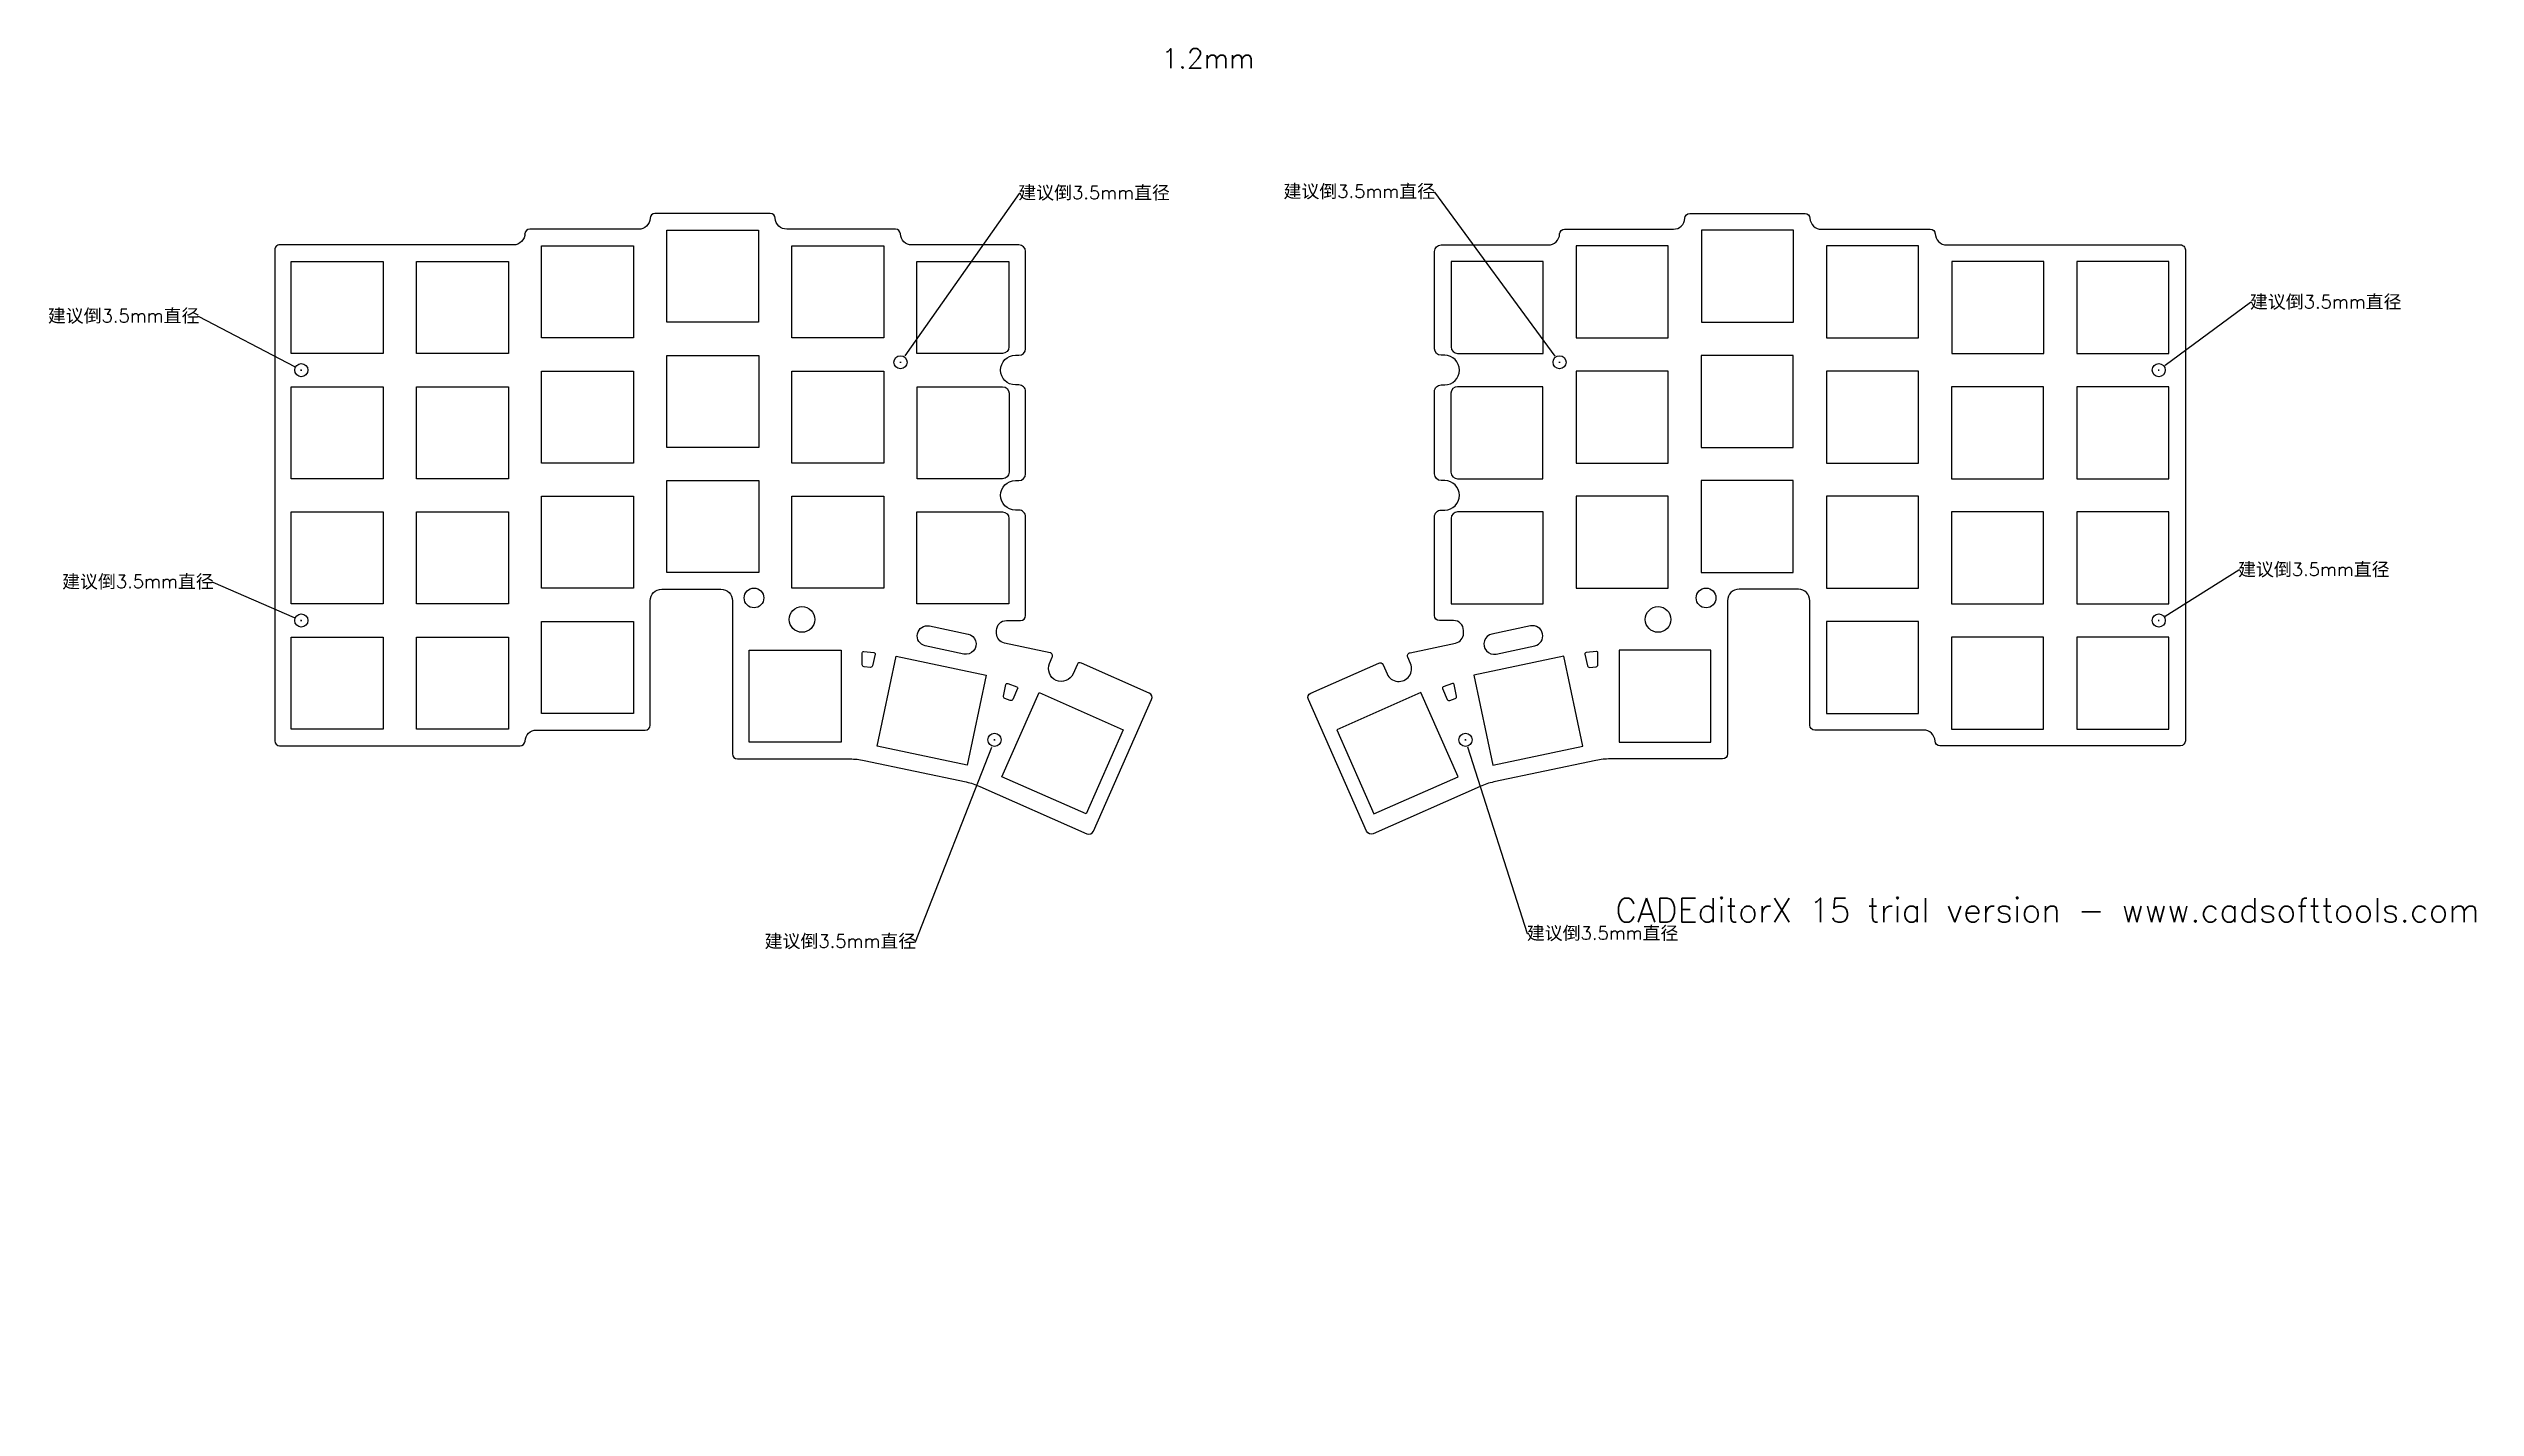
# Model space of a CAD drawing. Header units: millimetres. Extents: x -56 to 314, y 0 to 207.
import ezdxf

# ---------------------------------------------------------------- set-up
doc = ezdxf.new("R2010")
doc.units = ezdxf.units.MM
doc.header["$MEASUREMENT"] = 0
doc.layers.get('0').update_dxf_attribs({"linetype": 'CONTINUOUS'})
doc.layers.get('Defpoints').update_dxf_attribs({"color": 2, "linetype": 'CONTINUOUS'})
doc.styles.get("Standard").update_dxf_attribs({"font": 'simplex.shx'})
doc.dimstyles.get("Standard").update_dxf_attribs({"dimtxt": 0.18, "dimasz": 0.18, "dimexe": 0.18, "dimexo": 0.0625, "dimgap": 0.09, "dimtad": 0, "dimtih": 1, "dimtoh": 1, "dimdec": 4, "dimzin": 0, "dimdsep": 46, "dimtxsty": 'Standard', "dimcen": 0.09, "dimadec": 0, "dimazin": 0, "dimtfac": 1, "dimtdec": 4, "dimtofl": 0, "dimtmove": 0, "dimatfit": 3, "dimfxl": 0, "dimtolj": 1, "dimtzin": 0, "dimarcsym": 0})

# ---------------------------------------------------------------- blocks, each defined once
blk = doc.blocks.new('*D0')
at = {"layer": 'Defpoints', "color": 0, "linetype": 'Continuous', "lineweight": -2}
for p, q in [((-32.98, 165.96), (-32.8, 165.96)), ((-32.8, 165.96), (-18.24, 158.36)), ((-17.29, 157.81), (-17.11, 157.81)), ((-17.2, 157.72), (-17.2, 157.9))]:
    blk.add_line(p, q, dxfattribs=at)
at = {"layer": 'Defpoints', "color": 0, "linetype": 'Continuous'}
for p in [(-18.08, 158.27), (-16.31, 157.35)]:
    blk.add_point(p, dxfattribs=at)
blk.add_solid([(-18.23, 158.38), (-18.26, 158.33), (-18.08, 158.27)], dxfattribs=at)
at = {"layer": 'Defpoints', "color": 0, "linetype": 'Continuous', "insert": (-44.24, 165.96), "char_height": 0.18, "attachment_point": 5}
blk.add_mtext('\\A1;{\\H11.11111x;建议倒3.5mm直径}', dxfattribs=at)
blk = doc.blocks.new('*D1')
at = {"layer": 'Defpoints', "color": 0, "linetype": 'Continuous', "lineweight": -2}
for p, q in [((-30.82, 125.53), (-30.64, 125.53)), ((-30.64, 125.53), (-18.28, 120.18)), ((-17.29, 119.71), (-17.11, 119.71)), ((-17.2, 119.62), (-17.2, 119.8))]:
    blk.add_line(p, q, dxfattribs=at)
at = {"layer": 'Defpoints', "color": 0, "linetype": 'Continuous'}
for p in [(-18.11, 120.11), (-16.28, 119.32)]:
    blk.add_point(p, dxfattribs=at)
blk.add_solid([(-18.27, 120.21), (-18.29, 120.15), (-18.11, 120.11)], dxfattribs=at)
at = {"layer": 'Defpoints', "color": 0, "linetype": 'Continuous', "insert": (-42.07, 125.53), "char_height": 0.18, "attachment_point": 5}
blk.add_mtext('\\A1;{\\H11.11111x;建议倒3.5mm直径}', dxfattribs=at)
blk = doc.blocks.new('*D2')
at = {"layer": 'Defpoints', "color": 0, "linetype": 'Continuous', "lineweight": -2}
for p, q in [((92.04, 184.7), (74.67, 159.97)), ((92.22, 184.7), (92.04, 184.7)), ((73.91, 159), (74.09, 159)), ((74, 158.91), (74, 159.09))]:
    blk.add_line(p, q, dxfattribs=at)
at = {"layer": 'Defpoints', "color": 0, "linetype": 'Continuous'}
for p in [(74.57, 159.82), (73.42, 158.19)]:
    blk.add_point(p, dxfattribs=at)
blk.add_solid([(74.65, 159.99), (74.7, 159.95), (74.57, 159.82)], dxfattribs=at)
at = {"layer": 'Defpoints', "color": 0, "linetype": 'Continuous', "insert": (103.47, 184.7), "char_height": 0.18, "attachment_point": 5}
blk.add_mtext('\\A1;{\\H11.11111x;建议倒3.5mm直径}', dxfattribs=at)
blk = doc.blocks.new('*D3')
at = {"layer": 'Defpoints', "color": 0, "linetype": 'Continuous', "lineweight": -2}
for p, q in [((76.29, 70.82), (87.89, 100.46)), ((88.23, 101.56), (88.41, 101.56)), ((88.32, 101.47), (88.32, 101.65)), ((76.11, 70.82), (76.29, 70.82))]:
    blk.add_line(p, q, dxfattribs=at)
at = {"layer": 'Defpoints', "color": 0, "linetype": 'Continuous'}
for p in [(87.95, 100.63), (88.68, 102.49)]:
    blk.add_point(p, dxfattribs=at)
blk.add_solid([(87.86, 100.47), (87.92, 100.45), (87.95, 100.63)], dxfattribs=at)
at = {"layer": 'Defpoints', "color": 0, "linetype": 'Continuous', "insert": (64.86, 70.82), "char_height": 0.18, "attachment_point": 5}
blk.add_mtext('\\A1;{\\H11.11111x;建议倒3.5mm直径}', dxfattribs=at)
blk = doc.blocks.new('*D4')
at = {"layer": 'Defpoints', "color": 0, "linetype": 'Continuous', "lineweight": -2}
for p, q in [((155.09, 184.9), (155.27, 184.9)), ((155.27, 184.9), (173.62, 159.95)), ((174.23, 159), (174.41, 159)), ((174.32, 158.91), (174.32, 159.09))]:
    blk.add_line(p, q, dxfattribs=at)
at = {"layer": 'Defpoints', "color": 0, "linetype": 'Continuous'}
for p in [(173.73, 159.81), (174.92, 158.2)]:
    blk.add_point(p, dxfattribs=at)
blk.add_solid([(173.65, 159.97), (173.6, 159.94), (173.73, 159.81)], dxfattribs=at)
at = {"layer": 'Defpoints', "color": 0, "linetype": 'Continuous', "insert": (143.83, 184.9), "char_height": 0.18, "attachment_point": 5}
blk.add_mtext('\\A1;{\\H11.11111x;建议倒3.5mm直径}', dxfattribs=at)
blk = doc.blocks.new('*D5')
at = {"layer": 'Defpoints', "color": 0, "linetype": 'Continuous', "lineweight": -2}
for p, q in [((159.91, 101.56), (160.09, 101.56)), ((160, 101.47), (160, 101.65)), ((169.44, 72.05), (160.36, 100.44)), ((169.62, 72.05), (169.44, 72.05))]:
    blk.add_line(p, q, dxfattribs=at)
at = {"layer": 'Defpoints', "color": 0, "linetype": 'Continuous'}
for p in [(159.7, 102.51), (160.31, 100.61)]:
    blk.add_point(p, dxfattribs=at)
blk.add_solid([(160.39, 100.45), (160.33, 100.43), (160.31, 100.61)], dxfattribs=at)
at = {"layer": 'Defpoints', "color": 0, "linetype": 'Continuous', "insert": (180.87, 72.05), "char_height": 0.18, "attachment_point": 5}
blk.add_mtext('\\A1;{\\H11.11111x;建议倒3.5mm直径}', dxfattribs=at)
blk = doc.blocks.new('*D6')
at = {"layer": 'Defpoints', "color": 0, "linetype": 'Continuous', "lineweight": -2}
for p, q in [((277.69, 127.38), (266.51, 120.34)), ((277.87, 127.38), (277.69, 127.38)), ((265.42, 119.71), (265.6, 119.71)), ((265.51, 119.62), (265.51, 119.8))]:
    blk.add_line(p, q, dxfattribs=at)
at = {"layer": 'Defpoints', "color": 0, "linetype": 'Continuous'}
for p in [(264.67, 119.18), (266.36, 120.25)]:
    blk.add_point(p, dxfattribs=at)
blk.add_solid([(266.5, 120.37), (266.53, 120.32), (266.36, 120.25)], dxfattribs=at)
at = {"layer": 'Defpoints', "color": 0, "linetype": 'Continuous', "insert": (289.12, 127.38), "char_height": 0.18, "attachment_point": 5}
blk.add_mtext('\\A1;{\\H11.11111x;建议倒3.5mm直径}', dxfattribs=at)
blk = doc.blocks.new('*D7')
at = {"layer": 'Defpoints', "color": 0, "linetype": 'Continuous', "lineweight": -2}
for p, q in [((279.5, 168.09), (266.47, 158.51)), ((279.68, 168.09), (279.5, 168.09)), ((265.42, 157.81), (265.6, 157.81)), ((265.51, 157.72), (265.51, 157.9))]:
    blk.add_line(p, q, dxfattribs=at)
at = {"layer": 'Defpoints', "color": 0, "linetype": 'Continuous'}
for p in [(264.71, 157.22), (266.32, 158.4)]:
    blk.add_point(p, dxfattribs=at)
blk.add_solid([(266.45, 158.54), (266.48, 158.49), (266.32, 158.4)], dxfattribs=at)
at = {"layer": 'Defpoints', "color": 0, "linetype": 'Continuous', "insert": (290.93, 168.09), "char_height": 0.18, "attachment_point": 5}
blk.add_mtext('\\A1;{\\H11.11111x;建议倒3.5mm直径}', dxfattribs=at)
blk = doc.blocks.new('CADEditorX')
at = {"color": 1, "insert": (0, 0), "char_height": 0.05, "attachment_point": 1}
blk.add_mtext('CADEditorX 15 trial version - www.cadsofttools.com', dxfattribs=at)

msp = doc.modelspace()

# ---------------------------------------------------------------- linework, layer by layer
for points in [[(101.53443, 113.24857, 0.414213562), (100.87487, 112.99366), (100.26014, 111.6044, -0.999999989), (96.69369, 113.18253), (97.11214, 114.12818, 0.476737656), (96.75812, 114.81973), (89.81739, 116.28407, -0.354543793), (88.62704, 117.75176), (88.62704, 118.21107, -0.414213562), (90.12704, 119.71107), (92.28804, 119.71107, 0.414213562), (93.03804, 120.46107), (93.03804, 124.75754, -0.007650389), (93.03716, 124.81567), (93.03757, 135.5121, 0.414225001), (92.03757, 136.51214), (91.48792, 136.51214, -1), (91.48792, 141.01214), (92.03783, 141.01214, 0.414202124), (93.03783, 142.0121), (93.03832, 154.56117, 0.414225001), (92.03832, 155.56121), (91.48866, 155.56121, -1), (91.48866, 160.06121), (92.03857, 160.06121, 0.414202124), (93.03857, 161.06117), (93.03915, 175.86153, 0.414213552), (92.03919, 176.86157), (75.73632, 176.86221, -0.400603543), (73.9883, 178.5306, 0.400609214), (73.23913, 179.24562), (56.68612, 179.24595, -0.400073097), (54.93821, 180.91111, 0.400078765), (54.18909, 181.62474), (36.63604, 181.62474, 0.400402721), (35.88688, 180.91027, -0.400408391), (34.13881, 179.24316), (17.58884, 179.24348, 0.411706779), (16.83886, 178.49992), (16.83883, 178.61164, -0.414216349), (15.08881, 176.86164), (-20.49497, 176.86198, 0.414216349), (-21.24498, 176.11198), (-21.24498, 101.41264), (-21.24495, 101.41264, 0.414213562), (-20.49495, 100.66264), (16.10484, 100.66264, 0.402304931), (16.85422, 101.38202, -0.399507092), (18.60199, 103.04374), (35.15483, 103.04374, 0.414213562), (35.90483, 103.79374), (35.90483, 122.72569, -0.414213562), (37.65483, 124.47569), (46.68082, 124.47569, -0.414213562), (48.43082, 122.72569), (48.43082, 99.41241, 0.414213562), (49.18082, 98.66241), (66.30087, 98.66241, -0.05202896), (68.46842, 98.43625), (84.01664, 95.15592, -0.052213443), (86.09788, 94.48405), (102.37802, 87.28022, 0.414213562), (103.36736, 87.66259), (112.23155, 107.69504, 0.414213562), (111.84919, 108.68438)], [(269.56431, 176.11198), (269.56431, 101.41264), (269.56427, 101.41264, -0.414213562), (268.81427, 100.66264), (232.21448, 100.66264, -0.402304931), (231.46511, 101.38202, 0.399507092), (229.71734, 103.04374), (213.1645, 103.04374, -0.414213562), (212.4145, 103.79374), (212.4145, 122.72569, 0.414213562), (210.6645, 124.47569), (201.63851, 124.47569, 0.414213562), (199.88851, 122.72569), (199.88851, 99.41241, -0.414213562), (199.13851, 98.66241), (182.01845, 98.66241, 0.05202896), (179.8509, 98.43625), (164.30268, 95.15592, 0.052213443), (162.22144, 94.48405), (145.9413, 87.28022, -0.414213562), (144.95196, 87.66259), (136.08777, 107.69504, -0.414213562), (136.47014, 108.68438), (146.78489, 113.24857, -0.414213562), (147.44445, 112.99366), (148.05919, 111.6044, 1.000000011), (151.62563, 113.18253), (151.20719, 114.12818, -0.476737656), (151.56121, 114.81973), (158.50193, 116.28407, 0.354543793), (159.69228, 117.75176), (159.69228, 118.21107, 0.414213562), (158.19228, 119.71107), (156.03128, 119.71107, -0.414213562), (155.28128, 120.46107), (155.28128, 124.75754, 0.007650389), (155.28217, 124.81567), (155.28175, 135.5121, -0.414225001), (156.28175, 136.51214), (156.8314, 136.51214, 1), (156.8314, 141.01214), (156.2815, 141.01214, -0.414202124), (155.2815, 142.0121), (155.28101, 154.56117, -0.414225001), (156.28101, 155.56121), (156.83066, 155.56121, 1), (156.83066, 160.06121), (156.28075, 160.06121, -0.414202124), (155.28075, 161.06117), (155.28018, 175.86153, -0.414213552), (156.28014, 176.86157), (172.583, 176.86221, 0.400603543), (174.33103, 178.5306, -0.400609214), (175.0802, 179.24562), (191.63321, 179.24595, 0.400073097), (193.38111, 180.91111, -0.400078765), (194.13023, 181.62474), (211.68328, 181.62474, -0.400402721), (212.43244, 180.91027, 0.400408391), (214.18051, 179.24316), (230.73048, 179.24348, -0.411706779), (231.48047, 178.49992), (231.4805, 178.61164, 0.414216349), (233.23051, 176.86164), (268.8143, 176.86198, -0.414216349)], [(76.51404, 174.33578), (90.51404, 174.33578), (90.51404, 161.33648, -0.414213562), (89.51404, 160.33648), (76.51404, 160.33648)], [(171.80528, 160.33648), (171.80528, 174.33578), (157.80528, 174.33578), (157.80528, 161.33648, 0.414213562), (158.80528, 160.33648)], [(89.52879, 141.28668), (76.52879, 141.28668), (76.52879, 155.28632), (89.52879, 155.28632, -0.414213562), (90.52879, 154.28632), (90.52879, 142.28668, -0.414213562)], [(157.79054, 142.28668, 0.414213562), (158.79054, 141.28668), (171.79054, 141.28668), (171.79054, 155.28632), (158.79054, 155.28632, 0.414213562), (157.79054, 154.28632)], [(76.51404, 136.238), (89.51404, 136.238, -0.414213562), (90.51404, 135.238), (90.51404, 122.23729), (76.51404, 122.23729)], [(157.80528, 122.23729), (171.80528, 122.23729), (171.80528, 136.238), (158.80528, 136.238, 0.414213562), (157.80528, 135.238)], [(78.4192, 118.89324), (84.28993, 117.65464, -1.000009847), (83.65002, 114.62141), (77.77926, 115.86001, -0.999998306)], [(170.54007, 115.86001, 0.999998306), (169.90013, 118.89324), (164.02939, 117.65464, 1.000009847), (164.6693, 114.62141)], [(68.17878, 112.99272), (68.17878, 114.81254, -0.444601166), (68.39927, 115.01149), (69.95788, 114.85097, -0.445333529), (70.13309, 114.61078), (69.75769, 112.82938, -0.38376365), (69.43341, 112.59282), (68.44805, 112.6943, -0.384465171)], [(179.87127, 112.6943, 0.384465171), (180.14054, 112.99272), (180.14054, 114.81254, 0.444601166), (179.92005, 115.01149), (178.36144, 114.85097, 0.445333529), (178.18623, 114.61078), (178.56163, 112.82938, 0.38376365), (178.88592, 112.59282)], [(89.67771, 108.19278), (90.05493, 109.98284, -0.453691778), (90.31744, 110.13011), (91.70388, 109.63878, -0.436657424), (91.81997, 109.36934), (91.08641, 107.71155, -0.392120325), (90.71186, 107.55018), (89.87105, 107.84815, -0.375807465)], [(157.23291, 107.71155, 0.392120325), (157.60747, 107.55018), (158.44827, 107.84815, 0.375807465), (158.64162, 108.19278), (158.26439, 109.98284, 0.453691778), (158.00188, 110.13011), (156.61545, 109.63878, 0.436657424), (156.49936, 109.36934)]]:
    msp.add_lwpolyline(points, format="xyb", close=True)
for points in [[(38.41418, 165.09983), (38.41418, 179.10054), (52.41418, 179.10054), (52.41418, 165.09983)], [(209.90514, 165.09983), (209.90514, 179.10054), (195.90514, 179.10054), (195.90514, 165.09983)], [(-4.72, 160.33697), (-18.72, 160.33697), (-18.72, 174.33803), (-4.72, 174.33803)], [(0.31414, 160.33722), (0.31414, 174.33792), (14.31414, 174.33792), (14.31414, 160.33722)], [(33.36416, 176.71925), (33.36416, 162.71855), (19.36416, 162.71855), (19.36416, 176.71925)], [(71.46427, 162.72049), (57.46392, 162.72049), (57.46392, 176.72013), (71.46427, 176.72013)], [(176.85505, 162.72049), (190.85541, 162.72049), (190.85541, 176.72013), (176.85505, 176.72013)], [(214.95516, 176.71925), (214.95516, 162.71855), (228.95516, 162.71855), (228.95516, 176.71925)], [(234.00518, 160.33722), (248.00518, 160.33722), (248.00518, 174.33792), (234.00518, 174.33792)], [(253.03932, 160.33697), (267.03932, 160.33697), (267.03932, 174.33803), (253.03932, 174.33803)], [(52.42988, 146.04971), (38.42988, 146.04971), (38.42988, 160.05041), (52.42988, 160.05041)], [(209.88944, 146.04971), (209.88944, 160.05041), (195.88944, 160.05041), (195.88944, 146.04971)], [(-18.72021, 141.2867), (-18.72021, 155.28776), (-4.72021, 155.28776), (-4.72021, 141.2867)], [(14.32998, 155.28773), (14.32998, 141.28702), (0.32998, 141.28702), (0.32998, 155.28773)], [(33.37986, 143.66846), (19.37986, 143.66846), (19.37986, 157.66916), (33.37986, 157.66916)], [(71.47704, 143.67375), (57.47739, 143.67375), (57.47739, 157.67481), (71.47704, 157.67481)], [(190.84193, 157.67481), (176.84228, 157.67481), (176.84228, 143.67375), (190.84193, 143.67375)], [(228.93946, 157.66916), (214.93946, 157.66916), (214.93946, 143.66846), (228.93946, 143.66846)], [(233.98934, 141.28702), (247.98934, 141.28702), (247.98934, 155.28773), (233.98934, 155.28773)], [(267.03954, 141.2867), (267.03954, 155.28776), (253.03954, 155.28776), (253.03954, 141.2867)], [(38.42988, 141.0004), (52.42988, 141.0004), (52.42988, 126.99969), (38.42988, 126.99969)], [(209.88944, 141.0004), (195.88944, 141.0004), (195.88944, 126.99969), (209.88944, 126.99969)], [(19.37983, 124.61819), (19.37983, 138.61925), (33.37983, 138.61925), (33.37983, 124.61819)], [(71.48018, 124.61844), (57.47983, 124.61844), (57.47983, 138.61914), (71.48018, 138.61914)], [(190.8395, 124.61844), (190.8395, 138.61914), (176.83914, 138.61914), (176.83914, 124.61844)], [(228.9395, 138.61925), (214.9395, 138.61925), (214.9395, 124.61819), (228.9395, 124.61819)], [(-4.72018, 136.23764), (-4.72018, 122.23693), (-18.72018, 122.23693), (-18.72018, 136.23764)], [(0.32981, 122.23669), (0.32981, 136.23774), (14.32981, 136.23774), (14.32981, 122.23669)], [(233.98952, 122.23669), (247.98952, 122.23669), (247.98952, 136.23774), (233.98952, 136.23774)], [(267.0395, 136.23764), (253.0395, 136.23764), (253.0395, 122.23693), (267.0395, 122.23693)], [(19.37965, 105.56856), (19.37965, 119.56856), (33.37965, 119.56856), (33.37965, 105.56856)], [(214.93967, 105.56856), (228.93967, 105.56856), (228.93967, 119.56856), (214.93967, 119.56856)], [(-4.72014, 117.18787), (-4.72014, 103.18716), (-18.72014, 103.18716), (-18.72014, 117.18787)], [(0.32984, 103.18691), (0.32984, 117.18797), (14.32984, 117.18797), (14.32984, 103.18691)], [(50.95478, 115.18688), (64.95478, 115.18688), (64.95478, 101.18688), (50.95478, 101.18688)], [(183.36454, 115.18688), (183.36454, 101.18688), (197.36454, 101.18688), (197.36454, 115.18688)], [(247.98948, 103.18691), (247.98948, 117.18797), (233.98948, 117.18797), (233.98948, 103.18691)], [(253.03947, 103.18716), (267.03947, 103.18716), (267.03947, 117.18787), (253.03947, 117.18787)], [(73.36739, 114.30584), (87.065, 111.41181), (84.17097, 97.7142), (70.47336, 100.60823)], [(177.84597, 100.60823), (174.95194, 114.30584), (161.25433, 111.41181), (164.14836, 97.7142)], [(95.11054, 108.75463), (107.91316, 103.08957), (102.24811, 90.28695), (89.44548, 95.952)], [(153.20879, 108.75463), (140.40616, 103.08957), (146.07122, 90.28695), (158.87384, 95.952)]]:
    msp.add_lwpolyline(points, close=True)
for centre, radius in [((73.99653, 159.0034), 1), ((174.32279, 159.0034), 1), ((-17.19501, 157.81235), 1), ((265.51433, 157.81235), 1), ((51.70538, 123.14762), 1.5), ((196.61395, 123.14762), 1.5), ((-17.19517, 119.71245), 1), ((59.00986, 119.87642), 1.95), ((189.30946, 119.87642), 1.95), ((265.51449, 119.71245), 1), ((88.31819, 101.55991), 1), ((160.00114, 101.55991), 1)]:
    msp.add_circle(centre, radius)

# ---------------------------------------------------------------- block references
at = {"xscale": 73.97405923227444, "yscale": 73.97405923227444}
msp.add_blockref('CADEditorX', (182.78597, 77.50173), dxfattribs=at)

# ---------------------------------------------------------------- texts
at = {"layer": 'Defpoints', "linetype": 'Continuous', "insert": (113.72674, 206.72966), "char_height": 3, "width": 50.6182213, "attachment_point": 1}
msp.add_mtext('{\\fsimplex|b0|i0|c1|p0;\\C256;1.2mm}', dxfattribs=at)

# ---------------------------------------------------------------- dimensions: what is measured, and where the dimension line sits
at = {"layer": 'Defpoints', "linetype": 'Continuous'}
for base, picture, middle in [((174.9154, 158.19791), '*D4', (143.83467, 184.90363)), ((73.42184, 158.18504), '*D2', (103.47222, 184.69636)), ((-16.30843, 157.34977), '*D0', (-44.23657, 165.9563)), ((264.7085, 157.2202), '*D7', (290.93411, 168.09028)), ((-16.27752, 119.31506), '*D1', (-42.06885, 125.53297)), ((264.66837, 119.17946), '*D6', (289.11954, 127.37989)), ((159.69657, 102.51241), '*D5', (180.87123, 72.04614)), ((88.68252, 102.49118), '*D3', (64.8578, 70.81708))]:
    dim = msp.add_linear_dim(base=base, p1=(0, 0), p2=(0, 0), text='{\\H11.11111x;建议倒3.5mm直径}', dimstyle='Standard', dxfattribs=at)
    dim.commit()
    dim.dimension.update_dxf_attribs({"geometry": picture, "text_midpoint": middle, "dimtype": 160})

doc.saveas('drawing.dxf')
